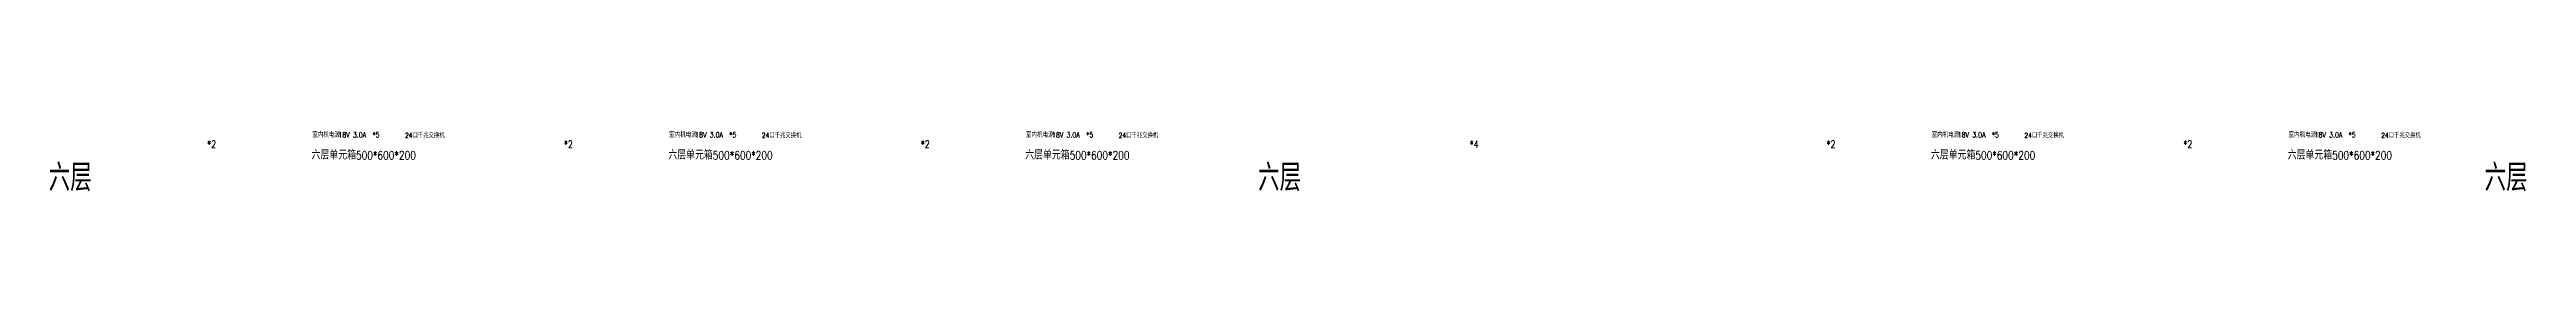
# Model space of a CAD drawing. Extents: x 2114868 to 5528286, y 1846921 to 2016792.
# Drawn here: x 2917577 to 2971724, y 1880992 to 1882294 of the extents above; entities that cross this region are included whole.
import ezdxf
from ezdxf.enums import TextEntityAlignment as Align

# ---------------------------------------------------------------- set-up
doc = ezdxf.new("R2010")
doc.units = 0
doc.header["$LTSCALE"] = 1000
doc.header["$MEASUREMENT"] = 0
doc.layers.add('T-EQUP-LIST-PLAN', color=3, linetype='Continuous')
doc.layers.add('智能化', color=7, linetype='Continuous')
doc.styles.add('_TEL_DIM', font='SIMPLEX', dxfattribs={"width": 0.8, "height": 3.5, "bigfont": 'HZTXT'})

msp = doc.modelspace()

# ---------------------------------------------------------------- texts
at = {"layer": 'T-EQUP-LIST-PLAN', "style": '_TEL_DIM', "width": 0.8}
for p in [(2918029, 1881319), (2944467, 1881319), (2971279, 1881319)]:
    msp.add_text('六层', height=590, dxfattribs=at).set_placement(p, align=Align.MIDDLE)
at = {"layer": '智能化', "color": 2, "linetype": 'ByBlock', "style": '_TEL_DIM', "width": 0.8}
for s, height, p in [('室内机电源', 112.5, (2923625, 1882225)), ('18V 3.0A  *5', 112.5, (2924341, 1882225)), ('24口千兆交换机', 108, (2925780, 1882212)), ('室内机电源', 112.5, (2931425, 1882225)), ('18V 3.0A  *5', 112.5, (2932141, 1882225)), ('24口千兆交换机', 108, (2933580, 1882212)), ('室内机电源', 112.5, (2939225, 1882225)), ('18V 3.0A  *5', 112.5, (2939941, 1882225)), ('24口千兆交换机', 108, (2941380, 1882212)), ('室内机电源', 112.5, (2959025, 1882225)), ('18V 3.0A  *5', 112.5, (2959741, 1882225)), ('24口千兆交换机', 108, (2961180, 1882212)), ('室内机电源', 112.5, (2966825, 1882225)), ('18V 3.0A  *5', 112.5, (2967541, 1882225)), ('24口千兆交换机', 108, (2968980, 1882212)), ('六层单元箱500*600*200', 180, (2924445, 1881779)), ('六层单元箱500*600*200', 180, (2932245, 1881779)), ('六层单元箱500*600*200', 180, (2940045, 1881779)), ('六层单元箱500*600*200', 180, (2959845, 1881779)), ('六层单元箱500*600*200', 180, (2967645, 1881779))]:
    msp.add_text(s, height=height, dxfattribs=at).set_placement(p, align=Align.MIDDLE_CENTER)
at = {"layer": '智能化', "color": 3, "style": '_TEL_DIM', "width": 0.8}
for s, p in [('*2', (2921024, 1881942)), ('*2', (2928824, 1881942)), ('*2', (2936624, 1881942)), ('*4', (2948624, 1881942)), ('*2', (2956424, 1881942)), ('*2', (2964224, 1881942))]:
    msp.add_text(s, height=156.8, dxfattribs=at).set_placement(p)

doc.saveas('drawing.dxf')
